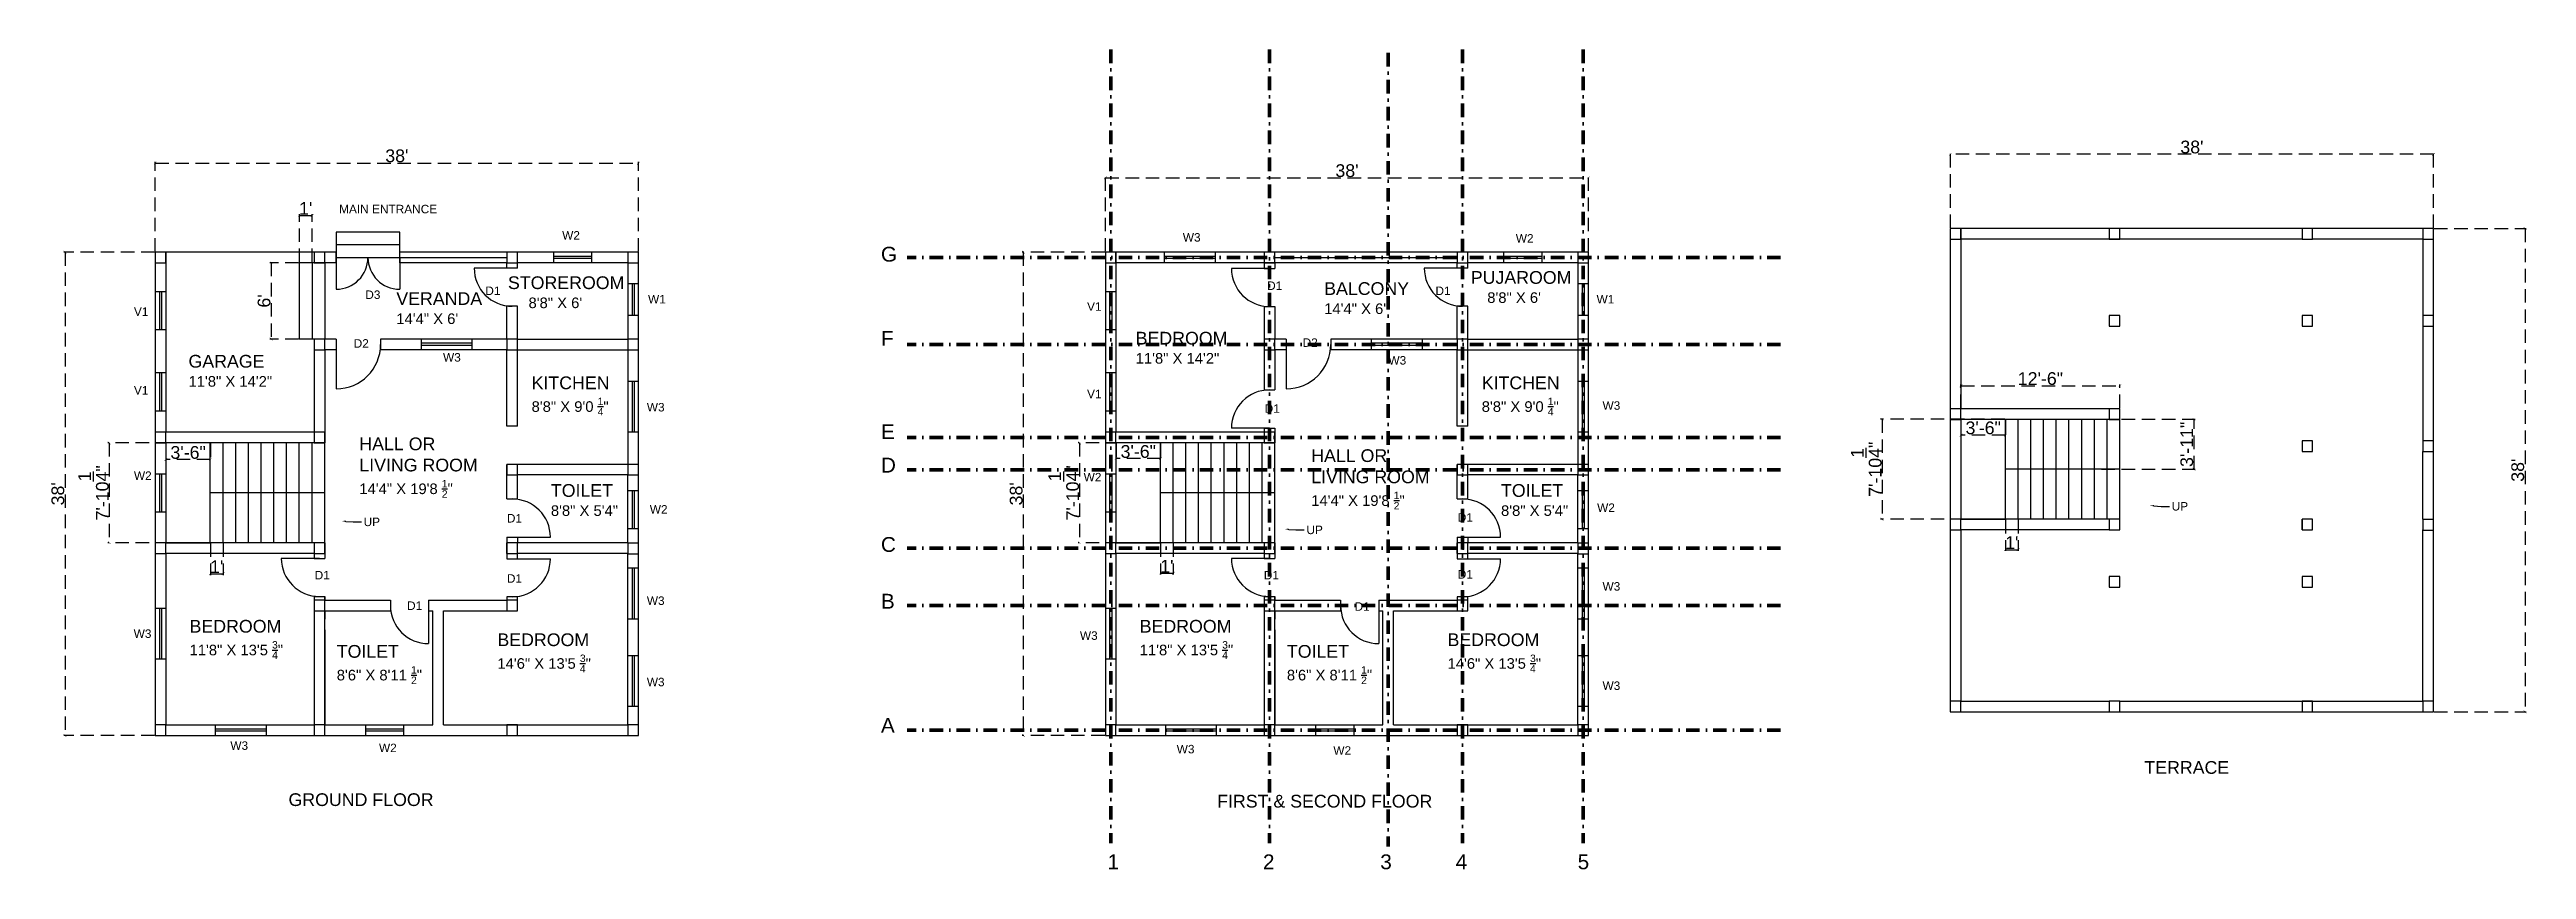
# Model space of a CAD drawing. Header units: inches. Extents: x 844 to 3182, y 305 to 1078.
import ezdxf
from ezdxf import colors
from ezdxf.entities.mleader import LeaderData, LeaderLine
from ezdxf.math import Vec2, Vec3

# ---------------------------------------------------------------- set-up
doc = ezdxf.new("R2010")
doc.units = ezdxf.units.IN
doc.linetypes.add('DASHDOT', pattern=[25.4, 12.7, -6.35, 0, -6.35])
doc.linetypes.add('DASHED', pattern=[19.05, 12.7, -6.35])
for name, color, linetype in [('annotation', 7, 'Continuous'), ('columns', 100, 'DASHED'), ('Dimension', 7, 'DASHED'), ('window', 30, 'Continuous')]:
    doc.layers.add(name, color=color, linetype=linetype)
doc.layers.add('Grid Line', color=140, linetype='DASHDOT', lineweight=30)
doc.styles.get("Standard").update_dxf_attribs({"font": 'arial.ttf'})
doc.dimstyles.new('ISO-25', dxfattribs={"dimtxt": 12, "dimasz": 2.5, "dimexe": 1.25, "dimexo": 0.625, "dimtad": 1, "dimlunit": 4, "dimtxsty": 'Standard', "dimblk": 'ARCHTICK', "dimcen": 2.5, "dimadec": 0, "dimazin": 0, "dimtfac": 1, "dimtmove": 0, "dimatfit": 3, "dimfxl": 1, "dimarcsym": 0})

msp = doc.modelspace()

# ---------------------------------------------------------------- texts
at = {"layer": 'annotation', "attachment_point": 1}
for s, width, heights, insert, char_height in [('MAIN ENTRANCE', 104.73163, [0], (1117.637, 931.718), 8), ('PUJAROOM\\P{\\H0.83333x;    8\'8" X 6\'}', 99.52764, [48.053], (2185.765, 869.173), 12), ('VERANDA\\P{\\H0.83333x;14\'4" X 6\'}', 99.52764, [48.053], (1171.604, 849.251), 12), ('STOREROOM\\P{\\H0.83333x;     8\'8" X 6\'}', 99.52764, [48.053], (1276.965, 864.236), 12), ('BALCONY\\P{\\H0.83333x;14\'4" X 6\'}', 99.52764, [48.053], (2047.389, 858.702), 12), ('BEDROOM\\P{\\H0.83333x;11\'8" X 14\'2"}', 99.52764, [48.053], (1869.444, 811.876), 12), ('GARAGE\\P{\\H0.83333x;11\'8" X 14\'2"}', 99.52764, [48.053], (975.452, 790.103), 12), ('\\A1;KITCHEN\\P{\\H0.83333x;8\'8" X 9\'0 \\H0.7x;\\S1/4;\\H1.4286x;"}', 99.52764, [48.053], (1299.284, 769.746), 12), ('\\A1;KITCHEN\\P{\\H0.83333x;8\'8" X 9\'0 \\H0.7x;\\S1/4;\\H1.4286x;"}', 99.52764, [48.053], (2196.088, 769.746), 12), ('\\A1;HALL OR LIVING ROOM\\P{\\H0.83333x;14\'4" X 19\'8 \\H0.7x;\\S1/2;\\H1.4286x;"}', 124.89915, [0], (1136.684, 712.158), 12), ('\\A1;HALL OR LIVING ROOM\\P{\\H0.83333x;14\'4" X 19\'8 \\H0.7x;\\S1/2;\\H1.4286x;"}', 124.89915, [0], (2035.14, 701.039), 12), ('TOILET\\P{\\H0.83333x;8\'8" X 5\'4"}', 99.52764, [48.053], (1317.48, 668.166), 12), ('TOILET\\P{\\H0.83333x;8\'8" X 5\'4"}', 99.52764, [48.053], (2214.283, 668.166), 12), ('\\A1;BEDROOM\\P{\\H0.83333x;11\'8" X 13\'5 \\H0.7x;\\S3/4;\\H1.4286x;"}', 111.04832, [48.053], (976.452, 540.024), 12), ('\\A1;BEDROOM\\P{\\H0.83333x;11\'8" X 13\'5 \\H0.7x;\\S3/4;\\H1.4286x;"}', 111.04832, [48.053], (1873.256, 540.024), 12), ('\\A1;TOILET\\P{\\H0.83333x;8\'6" X 8\'11 \\H0.7x;\\S1/2;\\H1.4286x;"}', 99.52764, [48.053], (1115.368, 516.335), 12), ('\\A1;BEDROOM\\P{\\H0.83333x;14\'6" X 13\'5 \\H0.7x;\\S3/4;\\H1.4286x;"}', 99.52764, [48.053], (1267.001, 527.316), 12), ('\\A1;TOILET\\P{\\H0.83333x;8\'6" X 8\'11 \\H0.7x;\\S1/2;\\H1.4286x;"}', 99.52764, [48.053], (2012.171, 516.335), 12), ('\\A1;BEDROOM\\P{\\H0.83333x;14\'6" X 13\'5 \\H0.7x;\\S3/4;\\H1.4286x;"}', 99.52764, [48.053], (2163.805, 527.316), 12)]:
    msp.add_mtext_dynamic_manual_height_columns(s, width=width, gutter_width=12.5, heights=heights, dxfattribs=dict(at, insert=insert, char_height=char_height))
at = {"layer": 'Dimension', "attachment_point": 1}
for s, width, insert, char_height in [('W2', 76.63491, (1328.142, 906.919), 8), ('W3', 76.63491, (1913.95, 905.013), 8), ('W2', 76.63491, (2228.238, 904.067), 8), ('D3', 76.63491, (1142.319, 850.894), 8), ('D1', 76.63491, (1255.596, 854.616), 8), ('W1', 76.63491, (1409.193, 846.671), 8), ('D1', 76.63491, (1993.526, 859.404), 8), ('D1', 76.63491, (2152.4, 854.616), 8), ('W1', 76.63491, (2304.485, 846.658), 8), ('V1', 76.63491, (923.935, 834.929), 8), ('V1', 76.63491, (1823.569, 839.742), 8), ('D2', 76.63491, (1131.344, 804.926), 8), ('D2', 76.63491, (2027.017, 805.704), 8), ('W3', 76.63491, (1215.693, 791.765), 8), ('W3', 76.63491, (2108.059, 788.996), 8), ('V1', 76.63491, (923.935, 760.666), 8), ('V1', 76.63491, (1823.569, 757.234), 8), ('W3', 76.63491, (1408.052, 744.743), 8), ('D1', 76.63491, (1991.19, 743.444), 8), ('W3', 76.63491, (2310.099, 746.333), 8), ('W2', 76.63491, (923.935, 680.132), 8), ('W2', 76.63491, (1820.346, 678.731), 8), ('D1', 76.63491, (1275.985, 639.936), 8), ('W2', 76.63491, (1410.858, 648.364), 8), ('D1', 76.63491, (2173.44, 640.714), 8), ('W2', 76.63491, (2305.006, 649.937), 8), ('D1', 76.63491, (1094.514, 586.236), 8), ('D1', 76.63491, (1990.411, 586.236), 8), ('D1', 76.63491, (2173.44, 587.014), 8), ('D1', 76.63491, (1275.985, 583.123), 8), ('W3', 76.63491, (1408.052, 562.185), 8), ('W3', 76.63491, (2310.099, 575.681), 8), ('D1', 76.63491, (1181.745, 557.44), 8), ('D1', 76.63491, (2076.084, 556.662), 8), ('W3', 76.63491, (923.698, 531.033), 8), ('W3', 76.63491, (1816.816, 529.209), 8), ('W3', 76.63491, (1408.052, 485.444), 8), ('W3', 76.63491, (2310.099, 481.974), 8), ('W3', 76.63491, (1014.944, 425.419), 8), ('W2', 76.63491, (1155.235, 423.241), 8), ('W3', 76.63491, (1908.171, 422.085), 8), ('W2', 76.63491, (2056.038, 420.788), 8), ('TERRACE', 261.96205, (2821.517, 406.788), 12), ('GROUND FLOOR', 218.65211, (1069.843, 376.407), 12), ('FIRST & SECOND FLOOR', 261.96205, (1946.389, 374.965), 12)]:
    msp.add_mtext_dynamic_manual_height_columns(s, width=width, gutter_width=12.5, heights=[0], dxfattribs=dict(at, insert=insert, char_height=char_height))
at = {"layer": 'Grid Line', "char_height": 14, "attachment_point": 1}
for s, insert in [('G', (1629.015, 892.127)), ('F', (1629.015, 812.69)), ('E', (1629.015, 724.69)), ('D', (1629.015, 693.071)), ('C', (1629.015, 618.217)), ('B', (1629.015, 564.646)), ('A', (1629.015, 447.548)), ('1', (1842.893, 318.743)), ('2', (1989.59, 318.743)), ('3', (2100.339, 318.743)), ('4', (2171.483, 318.743)), ('5', (2286.632, 318.743))]:
    msp.add_mtext_dynamic_manual_height_columns(s, width=36.26503, gutter_width=12.5, heights=[0], dxfattribs=dict(at, insert=insert))

# ---------------------------------------------------------------- blocks, each defined once
blk = doc.blocks.new('_ArchTick')
at = {"color": 0, "linetype": 'ByBlock', "const_width": 0.15}
blk.add_lwpolyline([(-0.5, -0.5), (0.5, 0.5)], dxfattribs=at)
blk = doc.blocks.new('*D2')
at = {"layer": 'Defpoints', "color": 0, "transparency": 16777216}
for p in [(1400.1, 971.1), (944.1, 887), (1400.1, 887)]:
    blk.add_point(p, dxfattribs=at)
at = {"layer": 'Dimension', "color": 0, "lineweight": -2, "transparency": 16777216}
for p, q in [((944.1, 887.7), (944.1, 972.4)), ((944.1, 971.1), (1400.1, 971.1)), ((1400.1, 887.7), (1400.1, 972.4))]:
    blk.add_line(p, q, dxfattribs=at)
at = {"layer": 'Dimension', "color": 0, "lineweight": -2, "transparency": 16777216, "xscale": 2.5, "yscale": 2.5, "zscale": 2.5, "rotation": 180}
blk.add_blockref('_ArchTick', (944.1, 971.1), dxfattribs=at)
at = {"layer": 'Dimension', "color": 0, "lineweight": -2, "transparency": 16777216, "xscale": 2.5, "yscale": 2.5, "zscale": 2.5}
blk.add_blockref('_ArchTick', (1400.1, 971.1), dxfattribs=at)
at = {"layer": 'Dimension', "color": 0, "transparency": 16777216, "insert": (1172.1, 977.9), "char_height": 12, "attachment_point": 5}
blk.add_mtext("38'", dxfattribs=at)
blk = doc.blocks.new('*D3')
at = {"layer": 'Defpoints', "color": 0, "transparency": 16777216}
for p in [(944.1, 887), (858.9, 431), (944.1, 431)]:
    blk.add_point(p, dxfattribs=at)
at = {"layer": 'Dimension', "color": 0, "lineweight": -2, "transparency": 16777216}
for p, q in [((943.4, 887), (857.7, 887)), ((858.9, 887), (858.9, 431)), ((943.4, 431), (857.7, 431))]:
    blk.add_line(p, q, dxfattribs=at)
at = {"layer": 'Dimension', "color": 0, "lineweight": -2, "transparency": 16777216, "xscale": 2.5, "yscale": 2.5, "zscale": 2.5}
for p, rotation in [((858.9, 887), 90), ((858.9, 431), 270)]:
    blk.add_blockref('_ArchTick', p, dxfattribs=dict(at, rotation=rotation))
at = {"layer": 'Dimension', "color": 0, "transparency": 16777216, "insert": (852.2, 659), "char_height": 12, "attachment_point": 5, "rotation": 90}
blk.add_mtext("38'", dxfattribs=at)
blk = doc.blocks.new('*D4')
at = {"layer": 'Defpoints', "color": 0, "transparency": 16777216}
for p in [(2296.9, 957.2), (1840.9, 887), (2296.9, 887)]:
    blk.add_point(p, dxfattribs=at)
at = {"layer": 'Dimension', "color": 0, "lineweight": -2, "transparency": 16777216}
for p, q in [((1840.9, 887.7), (1840.9, 958.4)), ((1840.9, 957.2), (2296.9, 957.2)), ((2296.9, 887.7), (2296.9, 958.4))]:
    blk.add_line(p, q, dxfattribs=at)
at = {"layer": 'Dimension', "color": 0, "lineweight": -2, "transparency": 16777216, "xscale": 2.5, "yscale": 2.5, "zscale": 2.5, "rotation": 180}
blk.add_blockref('_ArchTick', (1840.9, 957.2), dxfattribs=at)
at = {"layer": 'Dimension', "color": 0, "lineweight": -2, "transparency": 16777216, "xscale": 2.5, "yscale": 2.5, "zscale": 2.5}
blk.add_blockref('_ArchTick', (2296.9, 957.2), dxfattribs=at)
at = {"layer": 'Dimension', "color": 0, "transparency": 16777216, "insert": (2068.9, 963.9), "char_height": 12, "attachment_point": 5}
blk.add_mtext("38'", dxfattribs=at)
blk = doc.blocks.new('*D5')
at = {"layer": 'Defpoints', "color": 0, "transparency": 16777216}
for p in [(1840.9, 887), (1763.4, 431), (1840.9, 431)]:
    blk.add_point(p, dxfattribs=at)
at = {"layer": 'Dimension', "color": 0, "lineweight": -2, "transparency": 16777216}
for p, q in [((1840.2, 887), (1762.2, 887)), ((1763.4, 887), (1763.4, 431)), ((1840.2, 431), (1762.2, 431))]:
    blk.add_line(p, q, dxfattribs=at)
at = {"layer": 'Dimension', "color": 0, "lineweight": -2, "transparency": 16777216, "xscale": 2.5, "yscale": 2.5, "zscale": 2.5}
for p, rotation in [((1763.4, 887), 90), ((1763.4, 431), 270)]:
    blk.add_blockref('_ArchTick', p, dxfattribs=dict(at, rotation=rotation))
at = {"layer": 'Dimension', "color": 0, "transparency": 16777216, "insert": (1756.7, 659), "char_height": 12, "attachment_point": 5, "rotation": 90}
blk.add_mtext("38'", dxfattribs=at)
blk = doc.blocks.new('*D6')
at = {"layer": 'Defpoints', "color": 0, "transparency": 16777216}
for p in [(954.1, 707), (996.1, 707), (954.1, 691.3)]:
    blk.add_point(p, dxfattribs=at)
at = {"layer": 'Dimension', "color": 0, "lineweight": -2, "transparency": 16777216}
for p, q in [((954.1, 706.4), (954.1, 690)), ((996.1, 706.4), (996.1, 690)), ((996.1, 691.3), (954.1, 691.3))]:
    blk.add_line(p, q, dxfattribs=at)
at = {"layer": 'Dimension', "color": 0, "lineweight": -2, "transparency": 16777216, "xscale": 2.5, "yscale": 2.5, "zscale": 2.5, "rotation": 180}
blk.add_blockref('_ArchTick', (954.1, 691.3), dxfattribs=at)
at = {"layer": 'Dimension', "color": 0, "lineweight": -2, "transparency": 16777216, "xscale": 2.5, "yscale": 2.5, "zscale": 2.5}
blk.add_blockref('_ArchTick', (996.1, 691.3), dxfattribs=at)
at = {"layer": 'Dimension', "color": 0, "transparency": 16777216, "insert": (975.1, 698), "char_height": 12, "attachment_point": 5}
blk.add_mtext('3\'-6"', dxfattribs=at)
blk = doc.blocks.new('*D7')
at = {"layer": 'Defpoints', "color": 0, "transparency": 16777216}
for p in [(996.1, 612.8), (1008.1, 612.8), (1008.1, 583.6)]:
    blk.add_point(p, dxfattribs=at)
at = {"layer": 'Dimension', "color": 0, "lineweight": -2, "transparency": 16777216}
for p, q in [((996.1, 612.2), (996.1, 582.4)), ((1008.1, 612.2), (1008.1, 582.4)), ((996.1, 583.6), (1008.1, 583.6))]:
    blk.add_line(p, q, dxfattribs=at)
at = {"layer": 'Dimension', "color": 0, "lineweight": -2, "transparency": 16777216, "xscale": 2.5, "yscale": 2.5, "zscale": 2.5, "rotation": 180}
blk.add_blockref('_ArchTick', (996.1, 583.6), dxfattribs=at)
at = {"layer": 'Dimension', "color": 0, "lineweight": -2, "transparency": 16777216, "xscale": 2.5, "yscale": 2.5, "zscale": 2.5}
blk.add_blockref('_ArchTick', (1008.1, 583.6), dxfattribs=at)
at = {"layer": 'Dimension', "color": 0, "transparency": 16777216, "insert": (1002.1, 590.3), "char_height": 12, "attachment_point": 5}
blk.add_mtext("1'", dxfattribs=at)
blk = doc.blocks.new('*D8')
at = {"layer": 'Defpoints', "color": 0, "transparency": 16777216}
for p in [(1092.1, 921.8), (1080.1, 877), (1092.1, 877)]:
    blk.add_point(p, dxfattribs=at)
at = {"layer": 'Dimension', "color": 0, "lineweight": -2, "transparency": 16777216}
for p, q in [((1080.1, 877.7), (1080.1, 923)), ((1080.1, 921.8), (1092.1, 921.8)), ((1092.1, 877.7), (1092.1, 923))]:
    blk.add_line(p, q, dxfattribs=at)
at = {"layer": 'Dimension', "color": 0, "lineweight": -2, "transparency": 16777216, "xscale": 2.5, "yscale": 2.5, "zscale": 2.5, "rotation": 180}
blk.add_blockref('_ArchTick', (1080.1, 921.8), dxfattribs=at)
at = {"layer": 'Dimension', "color": 0, "lineweight": -2, "transparency": 16777216, "xscale": 2.5, "yscale": 2.5, "zscale": 2.5}
blk.add_blockref('_ArchTick', (1092.1, 921.8), dxfattribs=at)
at = {"layer": 'Dimension', "color": 0, "transparency": 16777216, "insert": (1086.1, 928.4), "char_height": 12, "attachment_point": 5}
blk.add_mtext("1'", dxfattribs=at)
blk = doc.blocks.new('*D9')
at = {"layer": 'Defpoints', "color": 0, "transparency": 16777216}
for p in [(1080.1, 877), (1053.5, 805), (1080.1, 805)]:
    blk.add_point(p, dxfattribs=at)
at = {"layer": 'Dimension', "color": 0, "lineweight": -2, "transparency": 16777216}
for p, q in [((1079.4, 877), (1052.3, 877)), ((1053.5, 877), (1053.5, 805)), ((1079.4, 805), (1052.3, 805))]:
    blk.add_line(p, q, dxfattribs=at)
at = {"layer": 'Dimension', "color": 0, "lineweight": -2, "transparency": 16777216, "xscale": 2.5, "yscale": 2.5, "zscale": 2.5}
for p, rotation in [((1053.5, 877), 90), ((1053.5, 805), 270)]:
    blk.add_blockref('_ArchTick', p, dxfattribs=dict(at, rotation=rotation))
at = {"layer": 'Dimension', "color": 0, "transparency": 16777216, "insert": (1046.8, 841), "char_height": 12, "attachment_point": 5, "rotation": 90}
blk.add_mtext("6'", dxfattribs=at)
blk = doc.blocks.new('*D10')
at = {"layer": 'Defpoints', "color": 0, "transparency": 16777216}
for p in [(1850.9, 707), (1892.9, 707), (1850.9, 692.2)]:
    blk.add_point(p, dxfattribs=at)
at = {"layer": 'Dimension', "color": 0, "lineweight": -2, "transparency": 16777216}
for p, q in [((1850.9, 706.4), (1850.9, 690.9)), ((1892.9, 706.4), (1892.9, 690.9)), ((1892.9, 692.2), (1850.9, 692.2))]:
    blk.add_line(p, q, dxfattribs=at)
at = {"layer": 'Dimension', "color": 0, "lineweight": -2, "transparency": 16777216, "xscale": 2.5, "yscale": 2.5, "zscale": 2.5, "rotation": 180}
blk.add_blockref('_ArchTick', (1850.9, 692.2), dxfattribs=at)
at = {"layer": 'Dimension', "color": 0, "lineweight": -2, "transparency": 16777216, "xscale": 2.5, "yscale": 2.5, "zscale": 2.5}
blk.add_blockref('_ArchTick', (1892.9, 692.2), dxfattribs=at)
at = {"layer": 'Dimension', "color": 0, "transparency": 16777216, "insert": (1871.9, 698.9), "char_height": 12, "attachment_point": 5}
blk.add_mtext('3\'-6"', dxfattribs=at)
blk = doc.blocks.new('*D11')
at = {"layer": 'Defpoints', "color": 0, "transparency": 16777216}
for p in [(1892.9, 707), (1816.4, 612.8), (1892.9, 612.8)]:
    blk.add_point(p, dxfattribs=at)
at = {"layer": 'Dimension', "color": 0, "lineweight": -2, "transparency": 16777216}
for p, q in [((1892.2, 707), (1815.1, 707)), ((1816.4, 707), (1816.4, 612.8)), ((1892.2, 612.8), (1815.1, 612.8))]:
    blk.add_line(p, q, dxfattribs=at)
at = {"layer": 'Dimension', "color": 0, "lineweight": -2, "transparency": 16777216, "xscale": 2.5, "yscale": 2.5, "zscale": 2.5}
for p, rotation in [((1816.4, 707), 90), ((1816.4, 612.8), 270)]:
    blk.add_blockref('_ArchTick', p, dxfattribs=dict(at, rotation=rotation))
at = {"layer": 'Dimension', "color": 0, "transparency": 16777216, "insert": (1801.6, 659.9), "char_height": 12, "attachment_point": 5, "rotation": 90}
blk.add_mtext('7\'-10{\\H1.000000x;\\S1/4;}"', dxfattribs=at)
blk = doc.blocks.new('*D12')
at = {"layer": 'Defpoints', "color": 0, "transparency": 16777216}
for p in [(1892.9, 612.8), (1904.9, 612.8), (1904.9, 584.1)]:
    blk.add_point(p, dxfattribs=at)
at = {"layer": 'Dimension', "color": 0, "lineweight": -2, "transparency": 16777216}
for p, q in [((1892.9, 612.2), (1892.9, 582.8)), ((1904.9, 612.2), (1904.9, 582.8)), ((1892.9, 584.1), (1904.9, 584.1))]:
    blk.add_line(p, q, dxfattribs=at)
at = {"layer": 'Dimension', "color": 0, "lineweight": -2, "transparency": 16777216, "xscale": 2.5, "yscale": 2.5, "zscale": 2.5, "rotation": 180}
blk.add_blockref('_ArchTick', (1892.9, 584.1), dxfattribs=at)
at = {"layer": 'Dimension', "color": 0, "lineweight": -2, "transparency": 16777216, "xscale": 2.5, "yscale": 2.5, "zscale": 2.5}
blk.add_blockref('_ArchTick', (1904.9, 584.1), dxfattribs=at)
at = {"layer": 'Dimension', "color": 0, "transparency": 16777216, "insert": (1898.9, 590.7), "char_height": 12, "attachment_point": 5}
blk.add_mtext("1'", dxfattribs=at)
blk = doc.blocks.new('*D13')
at = {"layer": 'Defpoints', "color": 0, "transparency": 16777216}
for p in [(996.1, 707), (900.6, 612.8), (996.1, 612.8)]:
    blk.add_point(p, dxfattribs=at)
at = {"layer": 'Dimension', "color": 0, "lineweight": -2, "transparency": 16777216}
for p, q in [((995.4, 707), (899.3, 707)), ((900.6, 707), (900.6, 612.8)), ((995.4, 612.8), (899.3, 612.8))]:
    blk.add_line(p, q, dxfattribs=at)
at = {"layer": 'Dimension', "color": 0, "lineweight": -2, "transparency": 16777216, "xscale": 2.5, "yscale": 2.5, "zscale": 2.5}
for p, rotation in [((900.6, 707), 90), ((900.6, 612.8), 270)]:
    blk.add_blockref('_ArchTick', p, dxfattribs=dict(at, rotation=rotation))
at = {"layer": 'Dimension', "color": 0, "transparency": 16777216, "insert": (885.8, 659.9), "char_height": 12, "attachment_point": 5, "rotation": 90}
blk.add_mtext('7\'-10{\\H1.000000x;\\S1/4;}"', dxfattribs=at)
blk = doc.blocks.new('*D15')
at = {"layer": 'Defpoints', "color": 0, "transparency": 16777216}
for p in [(2648.4, 729.3), (2690.4, 729.3), (2648.4, 714.4)]:
    blk.add_point(p, dxfattribs=at)
at = {"layer": 'Dimension', "color": 0, "lineweight": -2, "transparency": 16777216}
for p, q in [((2648.4, 728.7), (2648.4, 713.2)), ((2690.4, 728.7), (2690.4, 713.2)), ((2690.4, 714.4), (2648.4, 714.4))]:
    blk.add_line(p, q, dxfattribs=at)
at = {"layer": 'Dimension', "color": 0, "lineweight": -2, "transparency": 16777216, "xscale": 2.5, "yscale": 2.5, "zscale": 2.5, "rotation": 180}
blk.add_blockref('_ArchTick', (2648.4, 714.4), dxfattribs=at)
at = {"layer": 'Dimension', "color": 0, "lineweight": -2, "transparency": 16777216, "xscale": 2.5, "yscale": 2.5, "zscale": 2.5}
blk.add_blockref('_ArchTick', (2690.4, 714.4), dxfattribs=at)
at = {"layer": 'Dimension', "color": 0, "transparency": 16777216, "insert": (2669.4, 721.2), "char_height": 12, "attachment_point": 5}
blk.add_mtext('3\'-6"', dxfattribs=at)
blk = doc.blocks.new('*D14')
at = {"layer": 'Defpoints', "color": 0, "transparency": 16777216}
for p in [(2690.4, 635), (2702.4, 635), (2702.4, 606.3)]:
    blk.add_point(p, dxfattribs=at)
at = {"layer": 'Dimension', "color": 0, "lineweight": -2, "transparency": 16777216}
for p, q in [((2690.4, 634.4), (2690.4, 605.1)), ((2702.4, 634.4), (2702.4, 605.1)), ((2690.4, 606.3), (2702.4, 606.3))]:
    blk.add_line(p, q, dxfattribs=at)
at = {"layer": 'Dimension', "color": 0, "lineweight": -2, "transparency": 16777216, "xscale": 2.5, "yscale": 2.5, "zscale": 2.5, "rotation": 180}
blk.add_blockref('_ArchTick', (2690.4, 606.3), dxfattribs=at)
at = {"layer": 'Dimension', "color": 0, "lineweight": -2, "transparency": 16777216, "xscale": 2.5, "yscale": 2.5, "zscale": 2.5}
blk.add_blockref('_ArchTick', (2702.4, 606.3), dxfattribs=at)
at = {"layer": 'Dimension', "color": 0, "transparency": 16777216, "insert": (2696.4, 613), "char_height": 12, "attachment_point": 5}
blk.add_mtext("1'", dxfattribs=at)
blk = doc.blocks.new('*D16')
at = {"layer": 'Defpoints', "color": 0, "transparency": 16777216}
for p in [(2690.4, 729.3), (2573.9, 635), (2690.4, 635)]:
    blk.add_point(p, dxfattribs=at)
at = {"layer": 'Dimension', "color": 0, "lineweight": -2, "transparency": 16777216}
for p, q in [((2689.7, 729.3), (2572.6, 729.3)), ((2573.9, 729.3), (2573.9, 635)), ((2689.7, 635), (2572.6, 635))]:
    blk.add_line(p, q, dxfattribs=at)
at = {"layer": 'Dimension', "color": 0, "lineweight": -2, "transparency": 16777216, "xscale": 2.5, "yscale": 2.5, "zscale": 2.5}
for p, rotation in [((2573.9, 729.3), 90), ((2573.9, 635), 270)]:
    blk.add_blockref('_ArchTick', p, dxfattribs=dict(at, rotation=rotation))
at = {"layer": 'Dimension', "color": 0, "transparency": 16777216, "insert": (2559.1, 682.2), "char_height": 12, "attachment_point": 5, "rotation": 90}
blk.add_mtext('7\'-10{\\H1.000000x;\\S1/4;}"', dxfattribs=at)
blk = doc.blocks.new('*D17')
at = {"layer": 'Defpoints', "color": 0, "transparency": 16777216}
for p in [(2638.4, 979.4), (2638.4, 909.3), (3094.4, 909.3)]:
    blk.add_point(p, dxfattribs=at)
at = {"layer": 'Dimension', "color": 0, "lineweight": -2, "transparency": 16777216}
for p, q in [((2638.4, 909.9), (2638.4, 980.6)), ((3094.4, 979.4), (2638.4, 979.4)), ((3094.4, 909.9), (3094.4, 980.6))]:
    blk.add_line(p, q, dxfattribs=at)
at = {"layer": 'Dimension', "color": 0, "lineweight": -2, "transparency": 16777216, "xscale": 2.5, "yscale": 2.5, "zscale": 2.5, "rotation": 180}
blk.add_blockref('_ArchTick', (2638.4, 979.4), dxfattribs=at)
at = {"layer": 'Dimension', "color": 0, "lineweight": -2, "transparency": 16777216, "xscale": 2.5, "yscale": 2.5, "zscale": 2.5}
blk.add_blockref('_ArchTick', (3094.4, 979.4), dxfattribs=at)
at = {"layer": 'Dimension', "color": 0, "transparency": 16777216, "insert": (2866.4, 986.2), "char_height": 12, "attachment_point": 5}
blk.add_mtext("38'", dxfattribs=at)
blk = doc.blocks.new('*D18')
at = {"layer": 'Defpoints', "color": 0, "transparency": 16777216}
for p in [(3094.4, 909.3), (3094.4, 453.3), (3180.8, 453.3)]:
    blk.add_point(p, dxfattribs=at)
at = {"layer": 'Dimension', "color": 0, "lineweight": -2, "transparency": 16777216}
for p, q in [((3095, 909.3), (3182, 909.3)), ((3180.8, 909.3), (3180.8, 453.3)), ((3095, 453.3), (3182, 453.3))]:
    blk.add_line(p, q, dxfattribs=at)
at = {"layer": 'Dimension', "color": 0, "lineweight": -2, "transparency": 16777216, "xscale": 2.5, "yscale": 2.5, "zscale": 2.5}
for p, rotation in [((3180.8, 909.3), 90), ((3180.8, 453.3), 270)]:
    blk.add_blockref('_ArchTick', p, dxfattribs=dict(at, rotation=rotation))
at = {"layer": 'Dimension', "color": 0, "transparency": 16777216, "insert": (3174, 681.3), "char_height": 12, "attachment_point": 5, "rotation": 90}
blk.add_mtext("38'", dxfattribs=at)
blk = doc.blocks.new('*D19')
at = {"layer": 'Defpoints', "color": 0, "transparency": 16777216}
for p in [(2780.4, 729.3), (2868.4, 729.3), (2780.4, 682.2)]:
    blk.add_point(p, dxfattribs=at)
at = {"layer": 'Dimension', "color": 0, "lineweight": -2, "transparency": 16777216}
for p, q in [((2781, 729.3), (2869.6, 729.3)), ((2868.4, 682.2), (2868.4, 729.3)), ((2781, 682.2), (2869.6, 682.2))]:
    blk.add_line(p, q, dxfattribs=at)
at = {"layer": 'Dimension', "color": 0, "lineweight": -2, "transparency": 16777216, "xscale": 2.5, "yscale": 2.5, "zscale": 2.5}
for p, rotation in [((2868.4, 729.3), 90), ((2868.4, 682.2), 270)]:
    blk.add_blockref('_ArchTick', p, dxfattribs=dict(at, rotation=rotation))
at = {"layer": 'Dimension', "color": 0, "transparency": 16777216, "insert": (2861.6, 705.7), "char_height": 12, "attachment_point": 5, "rotation": 90}
blk.add_mtext('3\'-11"', dxfattribs=at)
blk = doc.blocks.new('*D20')
at = {"layer": 'Defpoints', "color": 0, "transparency": 16777216}
for p in [(2798.4, 760.9), (2648.4, 739.3), (2798.4, 739.3)]:
    blk.add_point(p, dxfattribs=at)
at = {"layer": 'Dimension', "color": 0, "lineweight": -2, "transparency": 16777216}
for p, q in [((2648.4, 739.9), (2648.4, 762.2)), ((2648.4, 760.9), (2798.4, 760.9)), ((2798.4, 739.9), (2798.4, 762.2))]:
    blk.add_line(p, q, dxfattribs=at)
at = {"layer": 'Dimension', "color": 0, "lineweight": -2, "transparency": 16777216, "xscale": 2.5, "yscale": 2.5, "zscale": 2.5, "rotation": 180}
blk.add_blockref('_ArchTick', (2648.4, 760.9), dxfattribs=at)
at = {"layer": 'Dimension', "color": 0, "lineweight": -2, "transparency": 16777216, "xscale": 2.5, "yscale": 2.5, "zscale": 2.5}
blk.add_blockref('_ArchTick', (2798.4, 760.9), dxfattribs=at)
at = {"layer": 'Dimension', "color": 0, "transparency": 16777216, "insert": (2723.4, 767.7), "char_height": 12, "attachment_point": 5}
blk.add_mtext('12\'-6"', dxfattribs=at)

# ---------------------------------------------------------------- dimensions: what is measured, and where the dimension line sits
at = {"layer": 'Dimension'}
for base, p1, p2, picture, middle in [((1400.052, 971.105), (944.052, 887.039), (1400.052, 887.039), '*D2', (1172.052, 977.861)), ((2638.361, 979.394), (3094.361, 909.287), (2638.361, 909.287), '*D17', (2866.361, 986.15)), ((2296.856, 957.183), (1840.856, 887.039), (2296.856, 887.039), '*D4', (2068.856, 963.939)), ((1092.052, 921.757), (1080.052, 877.039), (1092.052, 877.039), '*D8', (1086.052, 928.406)), ((2798.361, 760.95), (2648.361, 739.287), (2798.361, 739.287), '*D20', (2723.361, 767.701)), ((2648.361, 714.425), (2690.361, 729.287), (2648.361, 729.287), '*D15', (2669.361, 721.181)), ((954.052, 691.288), (996.052, 707.039), (954.052, 707.039), '*D6', (975.052, 698.044)), ((1850.856, 692.177), (1892.856, 707.039), (1850.856, 707.039), '*D10', (1871.856, 698.933)), ((2702.361, 606.341), (2690.361, 635.047), (2702.361, 635.047), '*D14', (2696.361, 612.99)), ((1008.052, 583.628), (996.052, 612.798), (1008.052, 612.798), '*D7', (1002.052, 590.277)), ((1904.856, 584.092), (1892.856, 612.798), (1904.856, 612.798), '*D12', (1898.856, 590.742))]:
    dim = msp.add_linear_dim(base=base, p1=p1, p2=p2, dimstyle='ISO-25', dxfattribs=at)
    dim.commit()
    dim.dimension.update_dxf_attribs({"geometry": picture, "text_midpoint": middle})
for base, p1, p2, picture, middle in [((858.917, 431.039), (944.052, 887.039), (944.052, 431.039), '*D3', (852.161, 659.039)), ((1763.446, 431.039), (1840.856, 887.039), (1840.856, 431.039), '*D5', (1756.69, 659.039)), ((3180.784, 453.287), (3094.361, 909.287), (3094.361, 453.287), '*D18', (3174.028, 681.287)), ((1053.513, 805.039), (1080.052, 877.039), (1080.052, 805.039), '*D9', (1046.761, 841.039)), ((2573.859, 635.047), (2690.361, 729.287), (2690.361, 635.047), '*D16', (2559.108, 682.167)), ((900.554, 612.798), (996.052, 707.039), (996.052, 612.798), '*D13', (885.802, 659.919)), ((1816.392, 612.798), (1892.856, 707.039), (1892.856, 612.798), '*D11', (1801.64, 659.919))]:
    dim = msp.add_linear_dim(base=base, p1=p1, p2=p2, angle=90, dimstyle='ISO-25', dxfattribs=at)
    dim.commit()
    dim.dimension.update_dxf_attribs({"geometry": picture, "text_midpoint": middle})
dim = msp.add_linear_dim(base=(2868.393, 729.287), p1=(2780.361, 682.167), p2=(2780.361, 729.287), angle=90, dimstyle='ISO-25', dxfattribs=at)
dim.commit()
dim.dimension.update_dxf_attribs({"geometry": '*D19', "text_midpoint": (2868.393, 705.727), "dimtype": 160})

# ---------------------------------------------------------------- linework, layer by layer
for p, q in [((1114.818, 906.039), (1114.818, 882.039)), ((1174.818, 906.039), (1114.818, 906.039)), ((1174.818, 894.039), (1114.818, 894.039)), ((1174.818, 882.039), (1174.818, 906.039)), ((2638.361, 909.287), (2638.361, 453.287)), ((2809.127, 909.287), (2638.361, 909.287)), ((2648.361, 909.287), (2648.361, 739.287)), ((2788.361, 899.287), (2648.361, 899.287)), ((2809.127, 899.287), (2788.361, 899.287)), ((3094.361, 909.287), (2809.127, 909.287)), ((2970.361, 899.287), (2809.127, 899.287)), ((3084.361, 899.287), (2980.361, 899.287)), ((3084.361, 899.287), (3084.361, 827.287)), ((3094.361, 453.287), (3094.361, 909.287)), ((944.052, 887.039), (944.052, 431.039)), ((1114.818, 887.039), (944.052, 887.039)), ((954.052, 887.039), (954.052, 717.039)), ((1094.052, 877.039), (1080.052, 877.039)), ((1080.052, 877.039), (1080.052, 805.039)), ((1092.052, 877.039), (1092.052, 805.039)), ((1114.818, 877.039), (1094.052, 877.039)), ((1104.052, 877.039), (1104.052, 805.039)), ((1114.818, 877.039), (1114.818, 887.039)), ((1114.818, 882.039), (1114.818, 852.039)), ((1114.818, 882.039), (1174.818, 882.039)), ((1400.052, 887.039), (1174.818, 887.039)), ((1174.818, 877.039), (1174.818, 887.039)), ((1174.818, 882.039), (1174.818, 852.039)), ((1276.052, 877.039), (1174.818, 877.039)), ((1281.052, 872.039), (1245.052, 872.039)), ((1276.052, 872.039), (1276.052, 877.039)), ((1286.052, 872.039), (1276.052, 872.039)), ((1390.052, 877.039), (1286.052, 877.039)), ((1286.052, 872.039), (1286.052, 877.039)), ((1390.052, 877.039), (1390.052, 805.039)), ((1400.052, 431.039), (1400.052, 887.039)), ((1840.856, 887.039), (1840.856, 431.039)), ((2011.622, 887.039), (1840.856, 887.039)), ((1850.856, 887.039), (1850.856, 717.039)), ((1990.856, 877.039), (1850.856, 877.039)), ((1995.856, 871.725), (1959.856, 871.725)), ((1990.856, 877.039), (1990.856, 871.725)), ((2011.622, 877.039), (1990.856, 877.039)), ((1990.856, 871.725), (2000.856, 871.725)), ((2000.856, 877.039), (2000.856, 871.725)), ((2296.856, 887.039), (2011.622, 887.039)), ((2172.856, 877.039), (2011.622, 877.039)), ((2177.856, 872.039), (2141.856, 872.039)), ((2172.856, 872.039), (2172.856, 877.039)), ((2182.856, 872.039), (2172.856, 872.039)), ((2286.856, 877.039), (2182.856, 877.039)), ((2182.856, 872.039), (2182.856, 877.039)), ((2286.856, 877.039), (2286.856, 805.039)), ((2296.856, 431.039), (2296.856, 887.039)), ((1276.052, 805.039), (1276.052, 836.039)), ((1286.052, 836.039), (1276.052, 836.039)), ((1286.052, 805.039), (1286.052, 836.039)), ((1990.856, 835.725), (2000.856, 835.725)), ((1990.856, 835.725), (1990.856, 757.026)), ((2000.856, 835.725), (2000.856, 805.039)), ((2172.856, 805.039), (2172.856, 836.039)), ((2182.856, 836.039), (2172.856, 836.039)), ((2182.856, 805.039), (2182.856, 836.039)), ((2788.361, 827.287), (2788.361, 817.287)), ((1114.818, 805.039), (1080.052, 805.039)), ((1094.052, 805.039), (1094.052, 717.039)), ((1104.052, 795.039), (1104.052, 707.039)), ((1114.818, 795.039), (1104.052, 795.039)), ((1114.818, 805.039), (1114.818, 795.039)), ((1114.818, 800.039), (1114.818, 758.039)), ((1276.052, 805.039), (1156.818, 805.039)), ((1156.818, 805.039), (1156.818, 795.039)), ((1276.052, 795.039), (1156.818, 795.039)), ((1276.052, 722.783), (1276.052, 795.039)), ((1286.052, 805.039), (1390.052, 805.039)), ((1286.052, 795.039), (1390.052, 795.039)), ((1286.052, 722.783), (1286.052, 795.039)), ((1390.052, 795.039), (1390.052, 686.788)), ((2011.622, 805.039), (1990.856, 805.039)), ((2000.856, 795.039), (2000.856, 757.026)), ((2011.622, 795.039), (2000.856, 795.039)), ((2011.622, 805.039), (2011.622, 795.039)), ((2011.622, 800.039), (2011.622, 758.039)), ((2172.856, 805.039), (2053.622, 805.039)), ((2053.622, 805.039), (2053.622, 795.039)), ((2172.856, 795.039), (2053.622, 795.039)), ((2172.856, 722.783), (2172.856, 795.039)), ((2182.856, 805.039), (2286.856, 805.039)), ((2182.856, 722.783), (2182.856, 795.039)), ((2182.856, 795.039), (2286.856, 795.039)), ((2286.856, 795.039), (2286.855, 686.788)), ((3084.361, 817.287), (3084.361, 709.036)), ((1990.856, 757.026), (2000.856, 757.026)), ((2788.361, 739.287), (2648.361, 739.287)), ((2648.361, 729.287), (2648.361, 635.047)), ((2798.361, 729.287), (2648.361, 729.287)), ((2690.361, 635.047), (2690.361, 729.287)), ((2702.361, 635.047), (2702.361, 729.287)), ((2714.361, 635.047), (2714.361, 729.287)), ((2726.361, 635.047), (2726.361, 729.287)), ((2738.361, 635.047), (2738.361, 729.287)), ((2750.361, 635.047), (2750.361, 729.287)), ((2762.361, 635.047), (2762.361, 729.287)), ((2774.361, 635.047), (2774.361, 729.287)), ((2786.361, 635.047), (2786.361, 729.287)), ((2798.361, 635.047), (2798.361, 729.287)), ((1094.052, 717.039), (954.052, 717.039)), ((1104.052, 707.039), (954.052, 707.039)), ((954.052, 707.039), (954.052, 612.798)), ((996.052, 612.798), (996.052, 707.039)), ((1008.052, 612.798), (1008.052, 707.039)), ((1020.052, 612.798), (1020.052, 707.039)), ((1032.052, 612.798), (1032.052, 707.039)), ((1044.052, 612.798), (1044.052, 707.039)), ((1056.052, 612.798), (1056.052, 707.039)), ((1068.052, 612.798), (1068.052, 707.039)), ((1080.052, 612.798), (1080.052, 707.039)), ((1092.052, 612.798), (1092.052, 707.039)), ((1104.052, 612.798), (1104.052, 707.039)), ((1286.052, 722.783), (1276.052, 722.783)), ((1990.856, 717.039), (1850.856, 717.039)), ((1850.856, 707.039), (1850.856, 612.798)), ((2000.856, 707.039), (1850.856, 707.039)), ((1892.856, 612.798), (1892.856, 707.039)), ((1904.856, 612.798), (1904.856, 707.039)), ((1916.856, 612.798), (1916.856, 707.039)), ((1928.856, 612.798), (1928.856, 707.039)), ((1940.856, 612.798), (1940.856, 707.039)), ((1952.856, 612.798), (1952.856, 707.039)), ((1995.856, 721.026), (1959.856, 721.026)), ((1964.856, 612.798), (1964.856, 707.039)), ((1976.856, 612.798), (1976.856, 707.039)), ((1988.856, 612.798), (1988.856, 707.039)), ((1990.856, 721.026), (2000.856, 721.026)), ((1990.856, 721.026), (1990.856, 717.039)), ((2000.856, 721.026), (2000.856, 707.039)), ((2000.856, 612.798), (2000.856, 707.039)), ((2182.856, 722.783), (2172.856, 722.783)), ((2980.361, 709.032), (2970.361, 709.032)), ((1276.052, 654.141), (1276.052, 686.783)), ((1286.052, 686.783), (1276.052, 686.783)), ((1390.052, 686.788), (1286.052, 686.783)), ((2172.856, 654.141), (2172.856, 686.783)), ((2182.856, 686.783), (2172.856, 686.783)), ((2286.855, 686.788), (2182.856, 686.783)), ((2798.361, 682.167), (2690.361, 682.167)), ((3084.361, 635.047), (3084.361, 699.036)), ((1104.052, 659.919), (996.052, 659.919)), ((1390.052, 676.788), (1286.052, 676.783)), ((1286.052, 654.141), (1286.052, 676.783)), ((1390.052, 612.798), (1390.052, 676.788)), ((2000.856, 659.919), (1892.856, 659.919)), ((2286.856, 676.788), (2182.856, 676.783)), ((2182.856, 654.141), (2182.856, 676.783)), ((2286.856, 612.798), (2286.856, 676.788)), ((1276.052, 654.141), (1286.052, 654.141)), ((2172.856, 654.141), (2182.856, 654.141)), ((2798.361, 635.047), (2648.361, 635.047)), ((2648.361, 635.047), (2690.361, 635.047)), ((2970.361, 625.047), (2970.361, 635.047)), ((1104.052, 612.798), (954.052, 612.798)), ((954.052, 612.798), (996.052, 612.798)), ((1104.052, 612.798), (1104.052, 598.129)), ((1276.052, 618.141), (1286.052, 618.141)), ((1276.052, 618.141), (1276.052, 612.798)), ((1276.052, 602.798), (1276.052, 612.798)), ((1281.052, 618.141), (1317.052, 618.141)), ((1286.052, 618.141), (1286.052, 612.798)), ((1390.052, 612.798), (1286.052, 612.798)), ((2000.856, 612.798), (1850.856, 612.798)), ((1850.856, 612.798), (1892.856, 612.798)), ((2000.856, 612.798), (2000.856, 598.129)), ((2172.856, 618.141), (2182.856, 618.141)), ((2172.856, 618.141), (2172.856, 612.798)), ((2172.856, 602.798), (2172.856, 612.798)), ((2177.856, 618.141), (2213.856, 618.141)), ((2182.856, 618.141), (2182.856, 612.798)), ((2286.856, 612.798), (2182.856, 612.798)), ((2648.361, 625.047), (2648.361, 463.287)), ((2788.361, 625.047), (2648.361, 625.047)), ((3084.361, 463.287), (3084.361, 625.047)), ((1094.052, 602.798), (954.052, 602.798)), ((954.052, 602.798), (954.052, 441.039)), ((1099.052, 598.129), (1063.052, 598.129)), ((1094.052, 602.798), (1094.052, 598.129)), ((1094.052, 598.129), (1104.052, 598.129)), ((1276.052, 602.798), (1276.052, 597.794)), ((1276.052, 597.794), (1286.052, 597.794)), ((1281.052, 597.794), (1317.052, 597.794)), ((1390.052, 602.798), (1286.052, 602.798)), ((1286.052, 597.794), (1286.052, 602.798)), ((1390.052, 441.039), (1390.052, 602.798)), ((1850.856, 602.798), (1850.856, 441.039)), ((1990.856, 602.798), (1850.856, 602.798)), ((1995.856, 598.129), (1959.856, 598.129)), ((1990.856, 602.798), (1990.856, 598.129)), ((1990.856, 598.129), (2000.856, 598.129)), ((2172.856, 602.798), (2172.856, 597.794)), ((2172.856, 597.794), (2182.856, 597.794)), ((2177.856, 597.794), (2213.856, 597.794)), ((2286.856, 602.798), (2182.856, 602.798)), ((2182.856, 597.794), (2182.856, 602.798)), ((2286.856, 441.039), (2286.856, 602.798)), ((1094.052, 562.129), (1104.052, 562.129)), ((1094.052, 562.129), (1094.052, 441.039)), ((1104.052, 562.129), (1104.052, 558.606)), ((1104.052, 558.606), (1104.052, 562.129)), ((1286.052, 561.794), (1276.052, 561.794)), ((1276.052, 561.794), (1276.052, 558.606)), ((1286.052, 558.606), (1286.052, 561.794)), ((1990.856, 562.129), (1990.856, 441.039)), ((1990.856, 562.129), (2000.856, 562.129)), ((2000.856, 562.129), (2000.856, 558.606)), ((2000.856, 558.606), (2000.856, 562.129)), ((2172.856, 561.794), (2172.856, 558.606)), ((2182.856, 561.794), (2172.856, 561.794)), ((2182.856, 558.606), (2182.856, 561.794)), ((1104.052, 558.606), (1166.052, 558.606)), ((1104.052, 441.039), (1104.052, 548.606)), ((1104.052, 548.606), (1166.052, 548.606)), ((1104.052, 540.798), (1104.052, 548.606)), ((1104.052, 548.606), (1104.052, 540.798)), ((1166.052, 558.606), (1166.052, 548.606)), ((1202.052, 558.606), (1202.052, 548.606)), ((1202.052, 558.606), (1206.052, 558.606)), ((1202.052, 553.606), (1202.052, 517.606)), ((1202.052, 548.606), (1206.052, 548.606)), ((1206.052, 558.606), (1276.052, 558.606)), ((1206.052, 441.039), (1206.052, 548.606)), ((1206.052, 540.798), (1206.052, 548.606)), ((1216.052, 441.039), (1216.052, 548.606)), ((1216.052, 548.606), (1286.052, 548.606)), ((1286.052, 548.606), (1286.052, 558.606)), ((2000.856, 558.606), (2062.856, 558.606)), ((2000.856, 548.606), (2000.856, 540.798)), ((2000.856, 540.798), (2000.856, 548.606)), ((2000.856, 441.039), (2000.856, 548.606)), ((2000.856, 548.606), (2062.856, 548.606)), ((2062.856, 558.606), (2062.856, 548.606)), ((2098.856, 558.606), (2102.856, 558.606)), ((2098.856, 558.606), (2098.856, 548.606)), ((2098.856, 553.606), (2098.856, 517.606)), ((2098.856, 548.606), (2102.856, 548.606)), ((2102.856, 558.606), (2172.856, 558.606)), ((2102.856, 441.039), (2102.856, 548.606)), ((2102.856, 540.798), (2102.856, 548.606)), ((2112.856, 441.039), (2112.856, 548.606)), ((2112.856, 548.606), (2182.856, 548.606)), ((2182.856, 548.606), (2182.856, 558.606)), ((1104.052, 530.798), (1104.052, 441.039)), ((2000.856, 530.798), (2000.856, 441.039)), ((2638.361, 453.287), (3094.361, 453.287)), ((2648.361, 463.287), (2788.361, 463.287)), ((2798.361, 463.287), (2900.361, 463.287)), ((2798.361, 463.287), (3084.361, 463.287)), ((944.052, 431.039), (1400.052, 431.039)), ((954.052, 441.039), (1094.052, 441.039)), ((1104.052, 441.039), (1206.052, 441.039)), ((1216.052, 441.039), (1390.052, 441.039)), ((1840.856, 431.039), (2296.856, 431.039)), ((1850.856, 441.039), (1990.856, 441.039)), ((2000.856, 441.039), (2102.856, 441.039)), ((2112.856, 441.039), (2286.856, 441.039))]:
    msp.add_line(p, q)
for centre, radius, start, end in [((1114.818, 882.039), 30, 270, 0), ((1174.818, 882.039), 30, 180, 270), ((1281.052, 872.039), 36, 180, 270), ((1995.856, 871.725), 36, 180, 270), ((2177.856, 872.039), 36, 180, 270), ((1114.818, 800.039), 42, 270, 0), ((2011.622, 800.039), 42, 270, 0), ((1995.856, 721.026), 36, 90, 180), ((1281.052, 618.141), 36, 0, 90), ((2177.856, 618.141), 36, 0, 90), ((1099.052, 598.129), 36, 180, 270), ((1281.052, 597.794), 36, 270, 0), ((1995.856, 598.129), 36, 180, 270), ((2177.856, 597.794), 36, 270, 0), ((1202.052, 553.606), 36, 180, 270), ((2098.856, 553.606), 36, 180, 270)]:
    msp.add_arc(centre, radius, start, end)
at = {"layer": 'columns'}
for points in [[(2638.361, 899.287), (2648.361, 899.287), (2648.361, 909.287), (2638.361, 909.287)], [(2788.361, 899.287), (2798.361, 899.287), (2798.361, 909.287), (2788.361, 909.287)], [(2970.361, 899.287), (2980.361, 899.287), (2980.361, 909.287), (2970.361, 909.287)], [(3084.361, 899.287), (3094.361, 899.287), (3094.361, 909.287), (3084.361, 909.287)], [(944.052, 877.039), (954.052, 877.039), (954.052, 887.039), (944.052, 887.039)], [(1094.052, 877.039), (1104.052, 877.039), (1104.052, 887.039), (1094.052, 887.039)], [(1276.052, 877.039), (1286.052, 877.039), (1286.052, 887.039), (1276.052, 887.039)], [(1390.052, 877.039), (1400.052, 877.039), (1400.052, 887.039), (1390.052, 887.039)], [(1840.856, 877.039), (1850.856, 877.039), (1850.856, 887.039), (1840.856, 887.039)], [(1990.856, 877.039), (2000.856, 877.039), (2000.856, 887.039), (1990.856, 887.039)], [(2172.856, 877.039), (2182.856, 877.039), (2182.856, 887.039), (2172.856, 887.039)], [(2286.856, 877.039), (2296.856, 877.039), (2296.856, 887.039), (2286.856, 887.039)], [(2788.361, 817.287), (2798.361, 817.287), (2798.361, 827.287), (2788.361, 827.287)], [(2970.361, 817.287), (2980.361, 817.287), (2980.361, 827.287), (2970.361, 827.287)], [(3084.361, 817.287), (3094.361, 817.287), (3094.361, 827.287), (3084.361, 827.287)], [(1094.052, 795.039), (1104.052, 795.039), (1104.052, 805.039), (1094.052, 805.039)], [(1276.052, 795.039), (1286.052, 795.039), (1286.052, 805.039), (1276.052, 805.039)], [(1390.052, 795.039), (1400.052, 795.039), (1400.052, 805.039), (1390.052, 805.039)], [(1990.856, 795.039), (2000.856, 795.039), (2000.856, 805.039), (1990.856, 805.039)], [(2172.856, 795.039), (2182.856, 795.039), (2182.856, 805.039), (2172.856, 805.039)], [(2286.856, 795.039), (2296.856, 795.039), (2296.856, 805.039), (2286.856, 805.039)], [(2638.361, 729.287), (2648.361, 729.287), (2648.361, 739.287), (2638.361, 739.287)], [(2788.361, 729.287), (2798.361, 729.287), (2798.361, 739.287), (2788.361, 739.287)], [(944.052, 707.039), (954.052, 707.039), (954.052, 717.039), (944.052, 717.039)], [(1094.052, 707.039), (1104.052, 707.039), (1104.052, 717.039), (1094.052, 717.039)], [(1840.856, 707.039), (1850.856, 707.039), (1850.856, 717.039), (1840.856, 717.039)], [(1990.856, 707.039), (2000.856, 707.039), (2000.856, 717.039), (1990.856, 717.039)], [(2970.361, 699.032), (2980.361, 699.032), (2980.361, 709.032), (2970.361, 709.032)], [(3084.361, 699.036), (3094.361, 699.036), (3094.361, 709.036), (3084.361, 709.036)], [(1276.052, 676.783), (1286.052, 676.783), (1286.052, 686.783), (1276.052, 686.783)], [(1390.052, 676.788), (1400.052, 676.788), (1400.052, 686.788), (1390.052, 686.788)], [(2172.856, 676.783), (2182.856, 676.783), (2182.856, 686.783), (2172.856, 686.783)], [(2286.856, 676.788), (2296.856, 676.788), (2296.856, 686.788), (2286.856, 686.788)], [(2638.361, 625.047), (2648.361, 625.047), (2648.361, 635.047), (2638.361, 635.047)], [(2788.361, 625.047), (2798.361, 625.047), (2798.361, 635.047), (2788.361, 635.047)], [(2970.361, 625.047), (2980.361, 625.047), (2980.361, 635.047), (2970.361, 635.047)], [(3084.361, 624.726), (3094.361, 624.726), (3094.361, 634.726), (3084.361, 634.726)], [(944.052, 602.798), (954.052, 602.798), (954.052, 612.798), (944.052, 612.798)], [(1094.052, 602.798), (1104.052, 602.798), (1104.052, 612.798), (1094.052, 612.798)], [(1276.052, 602.798), (1286.052, 602.798), (1286.052, 612.798), (1276.052, 612.798)], [(1390.052, 602.478), (1400.052, 602.478), (1400.052, 612.478), (1390.052, 612.478)], [(1840.856, 602.798), (1850.856, 602.798), (1850.856, 612.798), (1840.856, 612.798)], [(1990.856, 602.798), (2000.856, 602.798), (2000.856, 612.798), (1990.856, 612.798)], [(2172.856, 602.798), (2182.856, 602.798), (2182.856, 612.798), (2172.856, 612.798)], [(2286.856, 602.478), (2296.856, 602.478), (2296.856, 612.478), (2286.856, 612.478)], [(2788.361, 570.855), (2798.361, 570.855), (2798.361, 580.855), (2788.361, 580.855)], [(2970.361, 570.855), (2980.361, 570.855), (2980.361, 580.855), (2970.361, 580.855)], [(1094.052, 548.606), (1104.052, 548.606), (1104.052, 558.606), (1094.052, 558.606)], [(1276.052, 548.606), (1286.052, 548.606), (1286.052, 558.606), (1276.052, 558.606)], [(1990.856, 548.606), (2000.856, 548.606), (2000.856, 558.606), (1990.856, 558.606)], [(2172.856, 548.606), (2182.856, 548.606), (2182.856, 558.606), (2172.856, 558.606)], [(2638.361, 453.287), (2648.361, 453.287), (2648.361, 463.287), (2638.361, 463.287)], [(2788.361, 453.287), (2798.361, 453.287), (2798.361, 463.287), (2788.361, 463.287)], [(2970.361, 453.287), (2980.361, 453.287), (2980.361, 463.287), (2970.361, 463.287)], [(3084.361, 453.287), (3094.361, 453.287), (3094.361, 463.287), (3084.361, 463.287)], [(944.052, 431.039), (954.052, 431.039), (954.052, 441.039), (944.052, 441.039)], [(1094.052, 431.039), (1104.052, 431.039), (1104.052, 441.039), (1094.052, 441.039)], [(1276.052, 431.039), (1286.052, 431.039), (1286.052, 441.039), (1276.052, 441.039)], [(1390.052, 431.039), (1400.052, 431.039), (1400.052, 441.039), (1390.052, 441.039)], [(1840.856, 431.039), (1850.856, 431.039), (1850.856, 441.039), (1840.856, 441.039)], [(1990.856, 431.039), (2000.856, 431.039), (2000.856, 441.039), (1990.856, 441.039)], [(2172.856, 431.039), (2182.856, 431.039), (2182.856, 441.039), (2172.856, 441.039)], [(2286.856, 431.039), (2296.856, 431.039), (2296.856, 441.039), (2286.856, 441.039)]]:
    msp.add_lwpolyline(points, close=True, dxfattribs=at)
at = {"layer": 'Grid Line', "lineweight": 100}
for p, q in [((1845.856, 1078.246), (1845.856, 329.303)), ((1995.856, 1078.246), (1995.856, 329.303)), ((2177.856, 1078.246), (2177.856, 329.303)), ((2291.856, 1078.246), (2291.856, 329.303)), ((2107.856, 1075.058), (2107.856, 326.115)), ((2478.127, 882.039), (1653.641, 882.039)), ((2478.127, 800.039), (1653.641, 800.039)), ((2478.127, 712.039), (1653.641, 712.039)), ((2478.127, 681.783), (1653.641, 681.783)), ((2478.127, 607.798), (1653.641, 607.798)), ((2478.127, 553.606), (1653.641, 553.606)), ((2478.127, 436.039), (1653.641, 436.039))]:
    msp.add_line(p, q, dxfattribs=at)
at = {"layer": 'window'}
for p, q in [((1174.818, 882.039), (1276.052, 882.039)), ((1319.898, 887.039), (1319.898, 877.039)), ((1355.898, 883.039), (1319.898, 883.039)), ((1355.898, 881.039), (1319.898, 881.039)), ((1355.898, 887.039), (1355.898, 877.039)), ((1896.451, 887.039), (1896.451, 877.039)), ((1944.451, 883.039), (1896.451, 883.039)), ((1944.451, 881.039), (1896.451, 881.039)), ((1944.451, 887.039), (1944.451, 877.039)), ((2000.856, 882.039), (2172.856, 882.039)), ((2216.702, 887.039), (2216.702, 877.039)), ((2252.702, 883.039), (2216.702, 883.039)), ((2252.702, 881.039), (2216.702, 881.039)), ((2252.702, 887.039), (2252.702, 877.039)), ((944.052, 850.062), (954.052, 850.062)), ((948.052, 850.062), (948.052, 814.062)), ((950.052, 850.062), (950.052, 814.062)), ((1390.052, 857.603), (1400.052, 857.603)), ((1394.052, 857.603), (1394.052, 827.603)), ((1396.052, 857.603), (1396.052, 827.603)), ((1840.856, 850.062), (1850.856, 850.062)), ((1844.856, 850.062), (1844.856, 814.062)), ((1846.856, 850.062), (1846.856, 814.062)), ((2286.856, 857.603), (2296.856, 857.603)), ((2290.856, 857.603), (2290.856, 827.603)), ((2292.856, 857.603), (2292.856, 827.603)), ((1390.052, 827.603), (1400.052, 827.603)), ((2286.856, 827.603), (2296.856, 827.603)), ((944.052, 814.062), (954.052, 814.062)), ((1195.003, 805.039), (1195.003, 795.039)), ((1243.003, 801.039), (1195.003, 801.039)), ((1243.003, 799.039), (1195.003, 799.039)), ((1243.003, 805.039), (1243.003, 795.039)), ((1840.856, 814.062), (1850.856, 814.062)), ((2091.806, 805.039), (2091.806, 795.039)), ((2139.806, 801.039), (2091.806, 801.039)), ((2139.806, 799.039), (2091.806, 799.039)), ((2139.806, 805.039), (2139.806, 795.039)), ((944.052, 773.355), (954.052, 773.355)), ((948.052, 773.355), (948.052, 737.355)), ((950.052, 773.355), (950.052, 737.355)), ((1840.856, 773.355), (1850.856, 773.355)), ((1844.856, 773.355), (1844.856, 737.355)), ((1846.856, 773.355), (1846.856, 737.355)), ((1390.052, 765.411), (1400.052, 765.411)), ((1394.052, 765.411), (1394.052, 717.411)), ((1396.052, 765.411), (1396.052, 717.411)), ((2286.856, 765.411), (2296.856, 765.411)), ((2290.856, 765.411), (2290.856, 717.411)), ((2292.856, 765.411), (2292.856, 717.411)), ((944.052, 737.355), (954.052, 737.355)), ((1840.856, 737.355), (1850.856, 737.355)), ((1390.052, 717.411), (1400.052, 717.411)), ((2286.856, 717.411), (2296.856, 717.411)), ((944.052, 677.919), (954.052, 677.919)), ((948.052, 677.919), (948.052, 641.919)), ((950.052, 677.919), (950.052, 641.919)), ((1390.052, 662.299), (1400.052, 662.299)), ((1394.052, 662.299), (1394.052, 626.299)), ((1396.052, 662.299), (1396.052, 626.299)), ((1840.856, 677.919), (1850.856, 677.919)), ((1844.856, 677.919), (1844.856, 641.919)), ((1846.856, 677.919), (1846.856, 641.919)), ((2286.856, 662.299), (2296.856, 662.299)), ((2290.856, 662.299), (2290.856, 626.299)), ((2292.856, 662.299), (2292.856, 626.299)), ((944.052, 641.919), (954.052, 641.919)), ((1840.856, 641.919), (1850.856, 641.919)), ((1390.052, 626.299), (1400.052, 626.299)), ((2286.856, 626.299), (2296.856, 626.299)), ((1390.052, 589.194), (1400.052, 589.194)), ((1394.052, 589.194), (1394.052, 541.194)), ((1396.052, 589.194), (1396.052, 541.194)), ((2286.856, 589.194), (2296.856, 589.194)), ((2290.856, 589.194), (2290.856, 541.194)), ((2292.856, 589.194), (2292.856, 541.194)), ((944.052, 551.222), (954.052, 551.222)), ((948.052, 551.222), (948.052, 503.222)), ((950.052, 551.222), (950.052, 503.222)), ((1390.052, 541.194), (1400.052, 541.194)), ((1840.856, 551.222), (1850.856, 551.222)), ((1844.856, 551.222), (1844.856, 503.222)), ((1846.856, 551.222), (1846.856, 503.222)), ((2286.856, 541.194), (2296.856, 541.194)), ((944.052, 503.222), (954.052, 503.222)), ((1390.052, 506.588), (1400.052, 506.588)), ((1394.052, 506.588), (1394.052, 458.588)), ((1396.052, 506.588), (1396.052, 458.588)), ((1840.856, 503.222), (1850.856, 503.222)), ((2286.856, 506.588), (2296.856, 506.588)), ((2290.856, 506.588), (2290.856, 458.588)), ((2292.856, 506.588), (2292.856, 458.588)), ((1390.052, 458.588), (1400.052, 458.588)), ((2286.856, 458.588), (2296.856, 458.588)), ((1000.685, 441.039), (1000.685, 431.039)), ((1048.685, 437.039), (1000.685, 437.039)), ((1048.685, 435.039), (1000.685, 435.039)), ((1048.685, 441.039), (1048.685, 431.039)), ((1142.461, 441.039), (1142.461, 431.039)), ((1178.461, 437.039), (1142.461, 437.039)), ((1178.461, 435.039), (1142.461, 435.039)), ((1178.461, 441.039), (1178.461, 431.039)), ((1897.489, 441.039), (1897.489, 431.039)), ((1945.489, 437.039), (1897.489, 437.039)), ((1945.489, 435.039), (1897.489, 435.039)), ((1945.489, 441.039), (1945.489, 431.039)), ((2039.265, 441.039), (2039.265, 431.039)), ((2075.265, 437.039), (2039.265, 437.039)), ((2075.265, 435.039), (2039.265, 435.039)), ((2075.265, 441.039), (2075.265, 431.039))]:
    msp.add_line(p, q, dxfattribs=at)

msp.set_redraw_order([(e.dxf.handle, doc.entitydb.next_handle()) for e in msp.query("TEXT MTEXT ATTDEF DIMENSION ARC_DIMENSION")])  # texts and dimensions are drawn at this point

# ---------------------------------------------------------------- leaders
at = {"layer": 'annotation'}
ml = msp.add_multileader_mtext('Standard', dxfattribs=at)
ml.set_content('UP', color=256)
ml.set_leader_properties()
ml.build(insert=Vec2(0, 0))
ctx = ml.context
ctx.base_point, ctx.char_height, ctx.plane_origin = Vec3(1138.73, 632.479), 8, Vec3(1120.069, 633.367)
notes = []
notes.append((ctx, [(0, (1, 1, 0), (1130.73, 632.479), (1, 0), 8, [(0, [(1120.069, 633.367)], 0, [])])]))
ctx.mtext.insert, ctx.mtext.flow_direction = Vec3(1140.73, 636.548), 5
ml = msp.add_multileader_mtext('Standard', dxfattribs=at)
ml.set_content('UP', color=256)
ml.set_leader_properties()
ml.build(insert=Vec2(0, 0))
ctx = ml.context
ctx.base_point, ctx.char_height, ctx.plane_origin = Vec3(2845.288, 647.179), 8, Vec3(2826.627, 648.067)
notes.append((ctx, [(0, (1, 1, 0), (2837.288, 647.179), (1, 0), 8, [(0, [(2826.627, 648.067)], 0, [])])]))
ctx.mtext.insert, ctx.mtext.flow_direction = Vec3(2847.288, 651.247), 5
ml = msp.add_multileader_mtext('Standard', dxfattribs=at)
ml.set_content('UP', color=256)
ml.set_leader_properties()
ml.build(insert=Vec2(0, 0))
ctx = ml.context
ctx.base_point, ctx.char_height, ctx.plane_origin = Vec3(2028.639, 624.93), 8, Vec3(2009.978, 625.818)
notes.append((ctx, [(0, (1, 1, 0), (2020.639, 624.93), (1, 0), 8, [(0, [(2009.978, 625.818)], 0, [])])]))
ctx.mtext.insert, ctx.mtext.flow_direction = Vec3(2030.639, 628.998), 5
for ctx, leaders in notes:
    for number, flags, end, landing, length, lines in leaders:
        leader = LeaderData()
        leader.index, (leader.has_last_leader_line, leader.has_dogleg_vector, leader.attachment_direction) = number, flags
        leader.last_leader_point, leader.dogleg_vector, leader.dogleg_length = Vec3(end), Vec3(landing), length
        for number, points, colour, breaks in lines:
            line = LeaderLine()
            line.index, line.vertices, line.color, line.breaks = number, Vec3.list(points), colors.encode_raw_color(colour), breaks
            leader.lines.append(line)
        ctx.leaders.append(leader)

doc.saveas('drawing.dxf')
